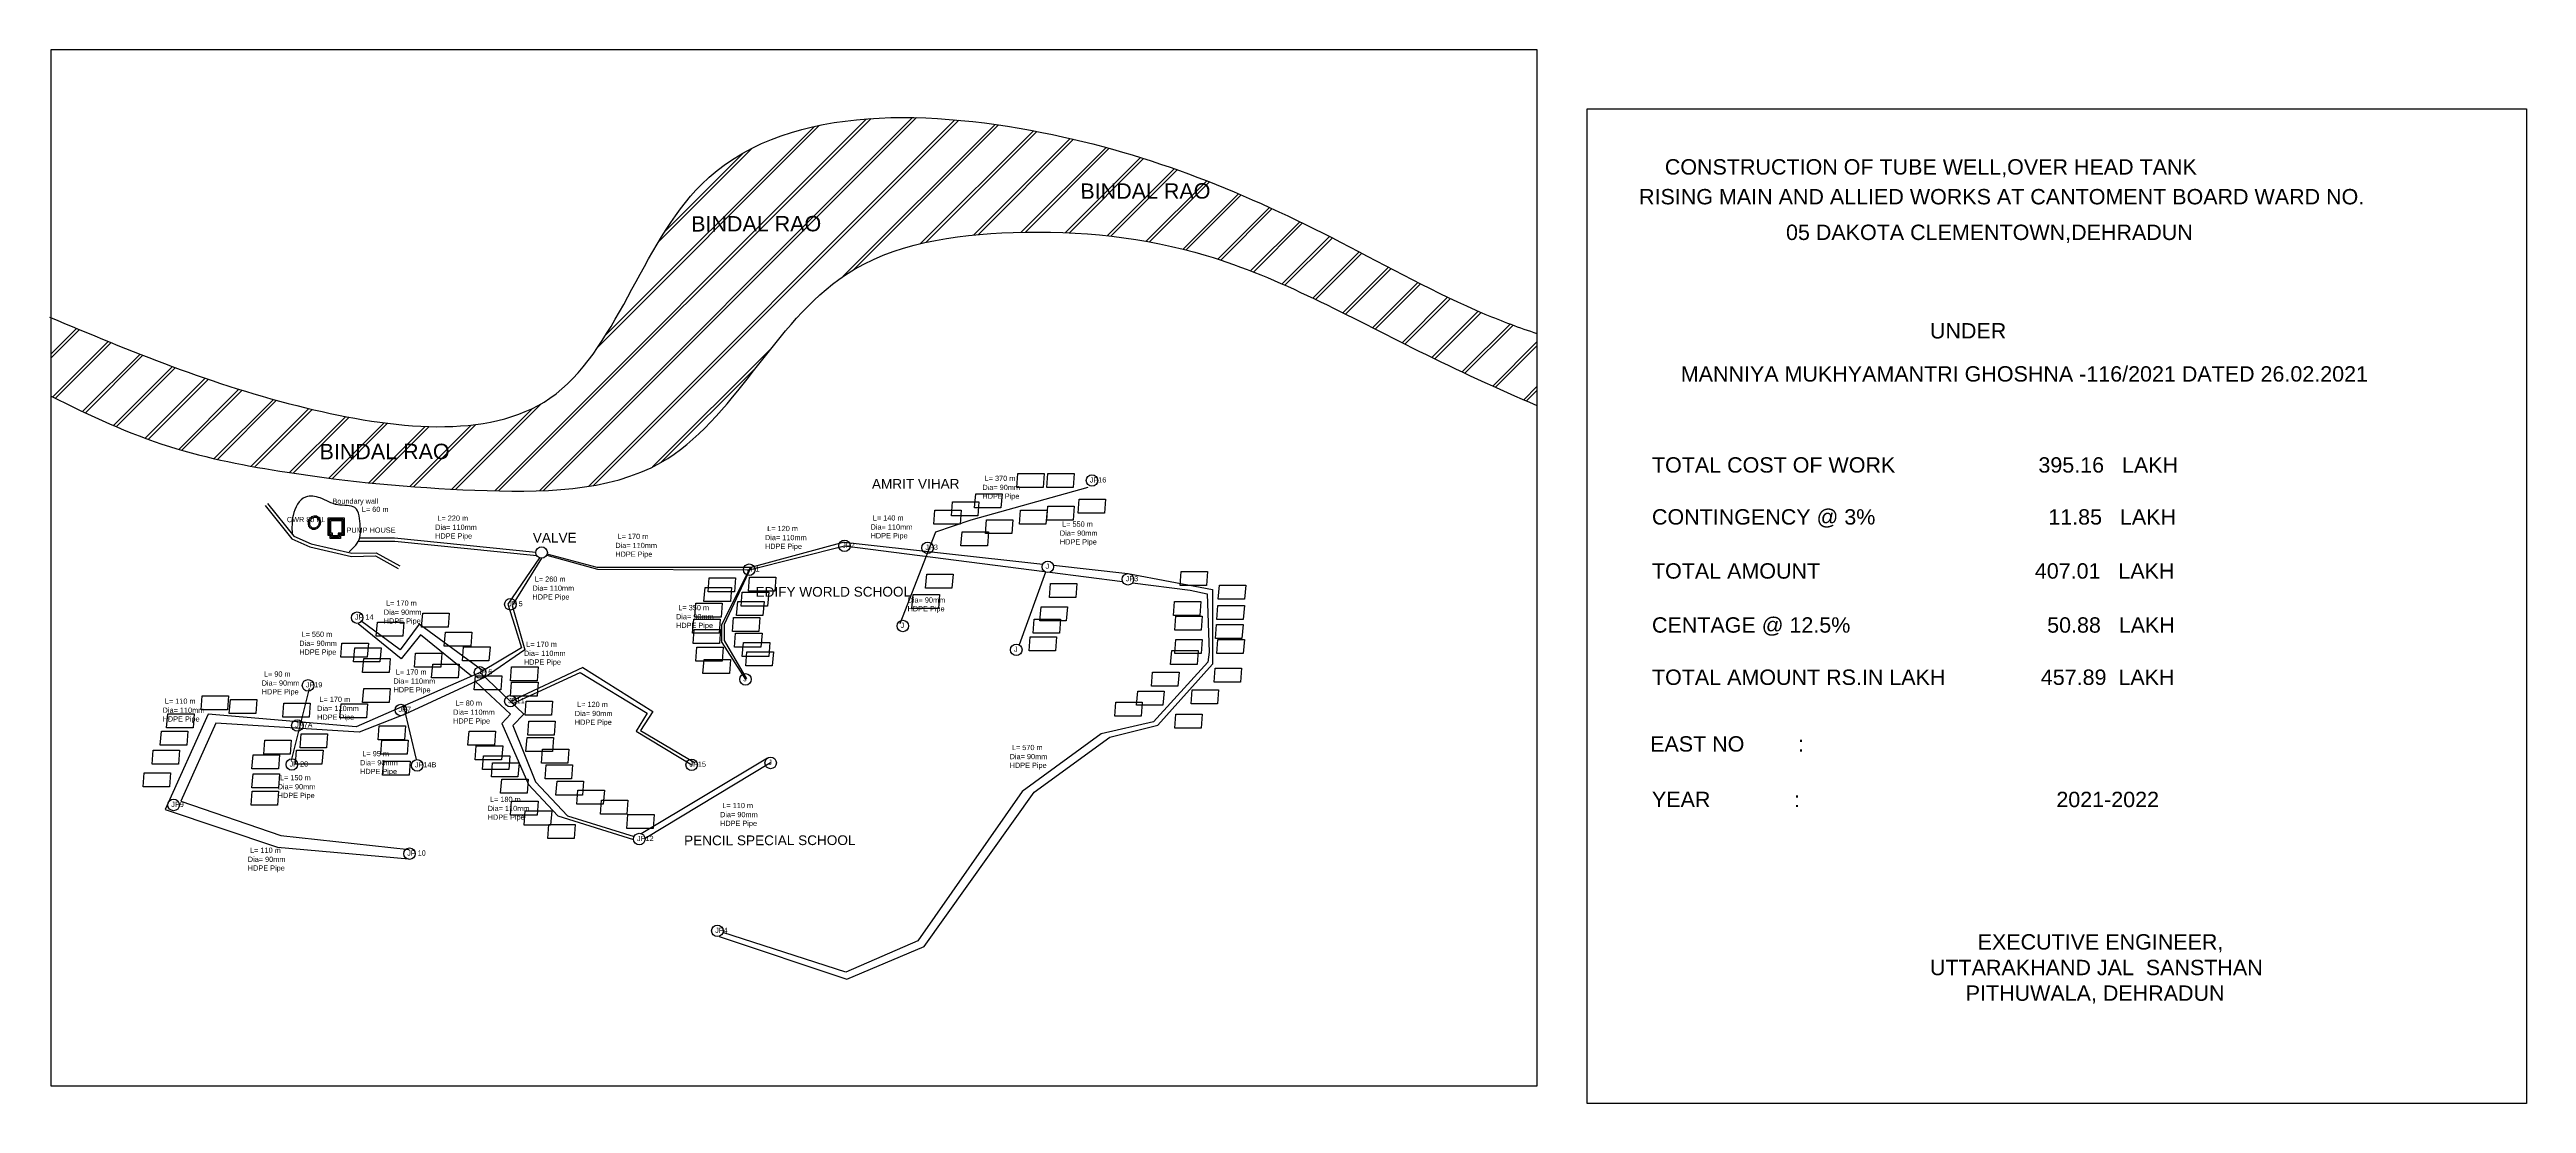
# Model space of a CAD drawing. Header units: millimetres. Extents: x 2042 to 8160, y 305 to 2908.
import ezdxf

# ---------------------------------------------------------------- set-up
doc = ezdxf.new("R2010")
doc.units = ezdxf.units.MM
doc.styles.get("Standard").update_dxf_attribs({"font": 'arial.ttf'})

msp = doc.modelspace()

# ---------------------------------------------------------------- hatches: boundary and pattern name
at = {"transparency": 33554681}
h = msp.add_hatch(dxfattribs=at)
h.set_pattern_fill('JIS_LC_8A', color=4, scale=10)
edge = h.paths.add_edge_path()
edge.add_spline(control_points=[(2046.2, 2052.1), (2141.1, 2003.6), (2327.4, 1917.6), (2685.8, 1849.5), (3081.9, 1811.6), (3662.1, 1816.6), (3895, 2394.2), (4444.8, 2476.6), (4939.1, 2424.2), (5345.1, 2195.8), (5617.6, 2070.9), (5715.8, 2028.8)], knot_values=[148.752719, 148.752719, 148.752719, 148.752719, 467.224337, 764.33931, 1230.15391, 1694.900691, 2344.878382, 2771.938853, 3252.374588, 3827.986668, 4147.710563, 4147.710563, 4147.710563, 4147.710563], degree=3, periodic=0)
edge.add_line((5715.8, 2028.8), (5715.8, 2206.3))
edge.add_spline(control_points=[(5715.8, 2206.3), (5672.5, 2220.9), (5505.6, 2283), (5117.1, 2502), (4516.9, 2754), (3584.4, 2776.8), (3383.5, 1910.1), (2621, 2004.6), (2243.9, 2162.4), (2046.2, 2245.5)], knot_values=[4.548394, 4.548394, 4.548394, 4.548394, 142.246588, 540.528586, 1326.288083, 2176.784435, 2824.100848, 3427.453896, 4094.51685, 4094.51685, 4094.51685, 4094.51685], degree=3, periodic=0)
edge.add_line((2046.2, 2245.5), (2046.2, 2052.1))
h.paths.add_polyline_path([(4578.4, 2528.5), (4919.2, 2529.1), (4919.1, 2588.1), (4578.3, 2587.4)], flags=24)
h.paths.add_polyline_path([(3617.1, 2447.7), (3958, 2448.3), (3957.9, 2507.2), (3617, 2506.6)], flags=24)
h.paths.add_polyline_path([(2699.3, 1885.3), (3040.2, 1885.9), (3040, 1944.8), (2699.2, 1944.2)], flags=24)

# ---------------------------------------------------------------- linework, layer by layer
at = {"color": 5}
for p, q in [((4606.5, 1825.8), (4317.2, 1745.5)), ((4230.5, 1716), (4141.8, 1489.6)), ((4317.2, 1745.5), (4230.5, 1716)), ((4502.3, 1617.2), (4436.8, 1437.9)), ((4705.3, 1613.7), (4914.2, 1574.6)), ((4914.2, 1574.6), (4914.2, 1389.6)), ((2908.2, 1425.2), (2810.9, 1497)), ((2955.3, 1489), (2908.2, 1425.2)), ((3112, 1373.5), (2955.3, 1489)), ((3186.1, 1292.6), (3352.9, 1369.1)), ((3352.9, 1369.1), (3518.3, 1268.8)), ((4914.2, 1389.6), (4779.3, 1239.3)), ((2683.6, 1329.7), (2638.5, 1151.8)), ((2916.2, 1286.5), (2947.4, 1154.7)), ((3518.3, 1268.8), (3491.4, 1224.4)), ((3491.4, 1224.4), (3628.1, 1141.5)), ((4661.2, 1209.8), (4779.3, 1239.3)), ((4474.2, 1074.1), (4661.2, 1209.8)), ((3503.1, 971.7), (3815.5, 1158.6)), ((4202.6, 692.6), (4474.2, 1074.1)), ((2328, 1030.8), (2604.9, 938.4)), ((2604.9, 938.4), (2929.7, 908.9)), ((3695.7, 717.7), (4011.6, 611.9)), ((4011.6, 611.9), (4202.6, 692.6))]:
    msp.add_line(p, q, dxfattribs=at)
at = {"color": 8}
for p, q in [((2804.6, 1693.3), (2895.3, 1693.9)), ((2804.6, 1693.3), (2804.6, 1693.3)), ((2895.3, 1693.9), (3245.4, 1658)), ((3270.4, 1658.7), (3395.9, 1624.4)), ((3770.3, 1623.2), (4005.5, 1682.2)), ((4005.5, 1682.2), (4499.6, 1618.7)), ((3257.4, 1651.3), (3184.4, 1534.9)), ((3395.9, 1624.4), (3770.3, 1623.2)), ((3702.7, 1488), (3773, 1628.6)), ((4512.7, 1617), (4692.5, 1593.9)), ((4716.8, 1590.8), (4859.6, 1572.4)), ((3184.4, 1534.9), (3216, 1425.7)), ((4859.6, 1572.4), (4901.4, 1563.7)), ((4901.4, 1563.7), (4906.5, 1419.6)), ((2910.7, 1403), (2804.4, 1489.3)), ((3702.7, 1443.7), (3702.7, 1488)), ((2958.6, 1462), (2910.7, 1403)), ((3084, 1360.2), (2958.6, 1462)), ((3216, 1425.7), (3117.7, 1357.9)), ((3702.7, 1443.7), (3761.1, 1352.4)), ((4906.5, 1419.6), (4903.1, 1395.1)), ((3117.7, 1357.9), (2920.8, 1266.8)), ((3094.2, 1347), (3180.8, 1266.4)), ((3359.2, 1381.5), (3180.7, 1297.7)), ((3359.2, 1381.5), (3532.3, 1273.3)), ((4903.1, 1395.1), (4769.1, 1247.6)), ((2452.6, 1244.6), (2366.1, 1051.3)), ((2807, 1222.3), (2452.6, 1244.6)), ((2920.8, 1266.8), (2807, 1222.3)), ((3180.8, 1266.4), (3159.5, 1243.4)), ((3159.5, 1243.4), (3224.9, 1092.9)), ((3532.3, 1273.3), (3502.1, 1226.1)), ((3502.1, 1226.1), (3636.6, 1146.7)), ((4769.1, 1247.6), (4639.4, 1217.7)), ((4639.4, 1217.7), (4444, 1075.2)), ((3823.1, 1146), (3512.9, 959.5)), ((2366.1, 1051.3), (2613.8, 966.6)), ((3224.9, 1092.9), (3297.3, 1015.1)), ((4444, 1075.2), (4187, 707)), ((3297.3, 1015.1), (3484.5, 957.3)), ((2613.8, 966.6), (2930.7, 932.2)), ((4009, 629.8), (3705.2, 727)), ((4187, 707), (4009, 629.8))]:
    msp.add_line(p, q, dxfattribs=at)
at = {"color": 1}
for p, q in [((2894.3, 1701.4), (2807.7, 1701.4)), ((3252.4, 1652.2), (3174.2, 1537.8)), ((3394.3, 1628.6), (3271, 1661.2)), ((4004.5, 1691.6), (3774.2, 1628.6)), ((4004.5, 1691.6), (4495.3, 1637.2)), ((3774.2, 1628.6), (3394.3, 1628.6)), ((3774.2, 1628.6), (3708.1, 1488)), ((4521.4, 1634.4), (4705.3, 1614)), ((3174.2, 1537.8), (3190.2, 1486.2)), ((3190.2, 1486.2), (3207.4, 1430.5)), ((3708.1, 1488), (3708.1, 1448.6)), ((3207.4, 1430.5), (3105.4, 1369.6)), ((3708.1, 1448.6), (3763.3, 1354.1)), ((3105.4, 1369.6), (2799.8, 1235.4)), ((3105.4, 1369.6), (3213.2, 1266.8)), ((2433.6, 1266.8), (2328, 1030.8)), ((2799.8, 1235.4), (2433.6, 1266.8)), ((3213.2, 1266.8), (3186.2, 1238.5)), ((3186.2, 1238.5), (3242.7, 1099.6)), ((3242.7, 1099.6), (3321.4, 1015.1)), ((3321.4, 1015.1), (3485.9, 964.3))]:
    msp.add_line(p, q, dxfattribs=at)
at = {"color": 240, "true_color": 0xed1f24}
msp.add_line((3243.2, 1665.8), (2894.3, 1701.4), dxfattribs=at)
at = {"color": 8}
for points in [[(5715.8, 348.1), (2046.2, 348.1), (2046.2, 2907.6), (5715.8, 2907.6)], [(4496.3, 1826.4), (4431, 1826.4), (4433.7, 1861), (4498.9, 1861)], [(4570.2, 1826.4), (4505, 1826.4), (4507.7, 1861), (4572.9, 1861)], [(4334.9, 1755.9), (4269.7, 1755.9), (4272.3, 1790.4), (4337.6, 1790.4)], [(4392, 1776), (4326.8, 1776), (4329.5, 1810.6), (4394.7, 1810.6)], [(4570.2, 1745.8), (4505, 1745.8), (4507.7, 1780.3), (4572.9, 1780.3)], [(4647.6, 1762.6), (4582.3, 1762.6), (4585, 1797.1), (4650.2, 1797.1)], [(4291.2, 1735.7), (4225.9, 1735.7), (4228.6, 1770.2), (4293.9, 1770.2)], [(4358.4, 1681.9), (4293.2, 1681.9), (4295.9, 1716.5), (4361.1, 1716.5)], [(4418.9, 1712.2), (4353.7, 1712.2), (4356.4, 1746.7), (4421.6, 1746.7)], [(4503, 1735.7), (4437.8, 1735.7), (4440.4, 1770.2), (4505.7, 1770.2)], [(3734, 1568.7), (3668.7, 1568.7), (3671.4, 1603.3), (3736.7, 1603.3)], [(3833.6, 1570), (3768.4, 1570), (3771.1, 1604.6), (3836.3, 1604.6)], [(4271, 1577.7), (4205.8, 1577.7), (4208.5, 1612.3), (4273.7, 1612.3)], [(4899.7, 1584.4), (4834.5, 1584.4), (4837.2, 1619), (4902.4, 1619)], [(3700.8, 1506.2), (3635.5, 1506.2), (3638.2, 1540.7), (3703.4, 1540.7)], [(3723.7, 1544.5), (3658.5, 1544.5), (3661.2, 1579), (3726.4, 1579)], [(3804.2, 1510), (3739, 1510), (3741.7, 1544.6), (3806.9, 1544.6)], [(3815.7, 1533), (3750.5, 1533), (3753.2, 1567.5), (3818.4, 1567.5)], [(4237.4, 1527.3), (4172.2, 1527.3), (4174.8, 1561.9), (4240.1, 1561.9)], [(4553.4, 1497.1), (4488.2, 1497.1), (4490.9, 1531.6), (4556.1, 1531.6)], [(4576.9, 1554.2), (4511.7, 1554.2), (4514.4, 1588.8), (4579.6, 1588.8)], [(4882.9, 1510.5), (4817.7, 1510.5), (4820.4, 1545.1), (4885.6, 1545.1)], [(4990.5, 1500.4), (4925.3, 1500.4), (4927.9, 1535), (4993.2, 1535)], [(4993.8, 1550.8), (4928.6, 1550.8), (4931.3, 1585.4), (4996.5, 1585.4)], [(2914.3, 1458.8), (2849.1, 1458.8), (2851.8, 1493.4), (2917, 1493.4)], [(3026.4, 1481.2), (2961.2, 1481.2), (2963.9, 1515.8), (3029.1, 1515.8)], [(3082.4, 1434.2), (3017.2, 1434.2), (3019.9, 1468.7), (3085.1, 1468.7)], [(3695.6, 1466.6), (3630.4, 1466.6), (3633.1, 1501.2), (3698.3, 1501.2)], [(3696.9, 1441.1), (3631.7, 1441.1), (3634.4, 1475.6), (3699.6, 1475.6)], [(3794, 1470.4), (3728.8, 1470.4), (3731.5, 1505), (3796.7, 1505)], [(4536.6, 1466.8), (4471.4, 1466.8), (4474.1, 1501.4), (4539.3, 1501.4)], [(4886.3, 1473.5), (4821, 1473.5), (4823.7, 1508.1), (4888.9, 1508.1)], [(4987.1, 1453.4), (4921.9, 1453.4), (4924.6, 1487.9), (4989.8, 1487.9)], [(2826.9, 1407.3), (2761.7, 1407.3), (2764.4, 1441.8), (2829.6, 1441.8)], [(2858.3, 1396.1), (2793.1, 1396.1), (2795.8, 1430.6), (2861, 1430.6)], [(3008.5, 1382.6), (2943.2, 1382.6), (2945.9, 1417.2), (3011.2, 1417.2)], [(3127.3, 1398.3), (3062, 1398.3), (3064.7, 1432.9), (3130, 1432.9)], [(3703.3, 1397.6), (3638.1, 1397.6), (3640.8, 1432.2), (3706, 1432.2)], [(3799.1, 1432.1), (3733.9, 1432.1), (3736.6, 1466.7), (3801.8, 1466.7)], [(3818.3, 1409.1), (3753, 1409.1), (3755.7, 1443.7), (3821, 1443.7)], [(3827.2, 1386.2), (3762, 1386.2), (3764.7, 1420.7), (3829.9, 1420.7)], [(4526.5, 1423.1), (4461.3, 1423.1), (4464, 1457.7), (4529.2, 1457.7)], [(4876.2, 1389.5), (4810.9, 1389.5), (4813.6, 1424.1), (4878.9, 1424.1)], [(4886.3, 1416.4), (4821, 1416.4), (4823.7, 1451), (4888.9, 1451)], [(4990.5, 1416.4), (4925.3, 1416.4), (4927.9, 1451), (4993.2, 1451)], [(2880.7, 1369.2), (2815.5, 1369.2), (2818.2, 1403.8), (2883.4, 1403.8)], [(3051.1, 1355.8), (2985.8, 1355.8), (2988.5, 1390.3), (3053.7, 1390.3)], [(3156.4, 1326.6), (3091.2, 1326.6), (3093.9, 1361.2), (3159.1, 1361.2)], [(3246.1, 1349), (3180.8, 1349), (3183.5, 1383.6), (3248.7, 1383.6)], [(3721.2, 1367), (3656, 1367), (3658.7, 1401.6), (3723.9, 1401.6)], [(4829.1, 1335.7), (4763.9, 1335.7), (4766.6, 1370.3), (4831.8, 1370.3)], [(4983.8, 1345.8), (4918.5, 1345.8), (4921.2, 1380.4), (4986.4, 1380.4)], [(2481.8, 1277.3), (2416.5, 1277.3), (2419.2, 1311.9), (2484.5, 1311.9)], [(2551.3, 1268.4), (2486, 1268.4), (2488.7, 1302.9), (2553.9, 1302.9)], [(2683.5, 1259.4), (2618.3, 1259.4), (2621, 1294), (2686.2, 1294)], [(2824.7, 1257.2), (2759.5, 1257.2), (2762.2, 1291.7), (2827.4, 1291.7)], [(2880.7, 1295.3), (2815.5, 1295.3), (2818.2, 1329.8), (2883.4, 1329.8)], [(3281.9, 1263.9), (3216.7, 1263.9), (3219.4, 1298.5), (3284.6, 1298.5)], [(4738.3, 1261.8), (4673.1, 1261.8), (4675.8, 1296.4), (4741, 1296.4)], [(4792.1, 1288.7), (4726.9, 1288.7), (4729.6, 1323.2), (4794.8, 1323.2)], [(4926.6, 1292), (4861.4, 1292), (4864.1, 1326.6), (4929.3, 1326.6)], [(2380.9, 1190), (2315.7, 1190), (2318.4, 1224.5), (2383.6, 1224.5)], [(2396.6, 1232.5), (2331.4, 1232.5), (2334.1, 1267.1), (2399.3, 1267.1)], [(2918.8, 1203.4), (2853.6, 1203.4), (2856.3, 1238), (2921.5, 1238)], [(3140.7, 1190), (3075.5, 1190), (3078.2, 1224.5), (3143.4, 1224.5)], [(3288.6, 1214.6), (3223.4, 1214.6), (3226.1, 1249.2), (3291.3, 1249.2)], [(4886.3, 1231.6), (4821, 1231.6), (4823.7, 1266.1), (4888.9, 1266.1)], [(2360.7, 1142.9), (2295.5, 1142.9), (2298.2, 1177.5), (2363.4, 1177.5)], [(2607.3, 1131.7), (2542.1, 1131.7), (2544.7, 1166.3), (2610, 1166.3)], [(2636.4, 1167.6), (2571.2, 1167.6), (2573.9, 1202.1), (2639.1, 1202.1)], [(2714.9, 1142.9), (2649.6, 1142.9), (2652.3, 1177.5), (2717.6, 1177.5)], [(2726.1, 1183.2), (2660.8, 1183.2), (2663.5, 1217.8), (2728.8, 1217.8)], [(2925.5, 1167.6), (2860.3, 1167.6), (2863, 1202.1), (2928.2, 1202.1)], [(3158.6, 1154.1), (3093.4, 1154.1), (3096.1, 1188.7), (3161.3, 1188.7)], [(3176.6, 1129.5), (3111.3, 1129.5), (3114, 1164), (3179.3, 1164)], [(3284.2, 1174.3), (3218.9, 1174.3), (3221.6, 1208.8), (3286.8, 1208.8)], [(3322.3, 1145.2), (3257, 1145.2), (3259.7, 1179.7), (3324.9, 1179.7)], [(2338.3, 1086.9), (2273.1, 1086.9), (2275.8, 1121.5), (2341, 1121.5)], [(2607.3, 1084.7), (2542.1, 1084.7), (2544.7, 1119.2), (2610, 1119.2)], [(2930, 1116), (2864.8, 1116), (2867.5, 1150.6), (2932.7, 1150.6)], [(3199, 1111.5), (3133.8, 1111.5), (3136.4, 1146.1), (3201.7, 1146.1)], [(3221.4, 1071.2), (3156.2, 1071.2), (3158.9, 1105.8), (3224.1, 1105.8)], [(3331.2, 1107.1), (3266, 1107.1), (3268.7, 1141.6), (3333.9, 1141.6)], [(3358.1, 1066.7), (3292.9, 1066.7), (3295.6, 1101.3), (3360.8, 1101.3)], [(2605, 1042.1), (2539.8, 1042.1), (2542.5, 1076.6), (2607.7, 1076.6)], [(3246.1, 1017.4), (3180.8, 1017.4), (3183.5, 1052), (3248.7, 1052)], [(3409.7, 1044.3), (3344.4, 1044.3), (3347.1, 1078.9), (3412.4, 1078.9)], [(3467.9, 1019.7), (3402.7, 1019.7), (3405.4, 1054.2), (3470.6, 1054.2)], [(3279.7, 992.8), (3214.4, 992.8), (3217.1, 1027.4), (3282.4, 1027.4)], [(3337.9, 959.2), (3272.7, 959.2), (3275.4, 993.7), (3340.6, 993.7)], [(3532.9, 983.8), (3467.7, 983.8), (3470.4, 1018.4), (3535.6, 1018.4)]]:
    msp.add_lwpolyline(points, close=True, dxfattribs=at)
msp.add_lwpolyline([(5839.5, 2761), (8159.6, 2761), (8159.6, 305.2), (5839.5, 305.2)], close=True)
at = {"color": 251, "true_color": 0x636466}
for points in [[(2574.5, 1781.9), (2640.4, 1699.8), (2685.3, 1679.7), (2787.9, 1655.9), (2847, 1657.1), (2903.5, 1626)], [(2580.7, 1786.9), (2645.4, 1706.4), (2687.9, 1687.4), (2788.7, 1664), (2849, 1665.1), (2907.4, 1633)]]:
    msp.add_lwpolyline(points, dxfattribs=at)
at = {"color": 5}
for points in [[(2760.9, 1707.3), (2760.9, 1700.4), (2735, 1700.4), (2735, 1707.3), (2730.3, 1707.3), (2730.3, 1751.2), (2769.9, 1751.2), (2769.9, 1707.3)], [(2757.8, 1710.4), (2757.8, 1703.5), (2738.1, 1703.5), (2738.1, 1710.4), (2733.4, 1710.4), (2733.4, 1748.1), (2766.8, 1748.1), (2766.8, 1710.4)], [(2754.7, 1713.5), (2754.7, 1706.6), (2741.2, 1706.6), (2741.2, 1713.5), (2736.5, 1713.5), (2736.5, 1745.1), (2763.7, 1745.1), (2763.7, 1713.5)]]:
    msp.add_lwpolyline(points, close=True, dxfattribs=at)
at = {"color": 240, "true_color": 0xed1f24}
msp.add_lwpolyline([(3246.1, 1311), (3180.8, 1311), (3183.5, 1345.5), (3248.7, 1345.5)], close=True, dxfattribs=at)
at = {"color": 3}
for centre in [(4616.8, 1843.5), (3257.4, 1665.5), (4005.5, 1682.2), (4210.8, 1677.3), (3770.3, 1623.2), (4507.8, 1630.4), (4705.6, 1599.5), (3180.3, 1537.8), (2802, 1504.8), (4149.6, 1484.2), (4429.8, 1425.5), (2680.6, 1337.6), (3105.4, 1369.6), (3761.1, 1352.4), (2909.6, 1276.8), (3180.4, 1298.5), (2654.3, 1238.5), (2640.5, 1142.1), (2950.1, 1140), (3628.1, 1141.5), (3823.1, 1146), (2348.6, 1042.3), (2931, 922), (3498.7, 958.1), (3691.6, 731.4)]:
    msp.add_circle(centre, 14.2, dxfattribs=at)
at = {"color": 5}
msp.add_ellipse((2696.4, 1739.4), major_axis=(4.9, 16.8), ratio=0.849316, dxfattribs=at)
at = {"color": 8}
for points, knots in [([(2042.1, 2247.2), (2241.2, 2163.5), (2619.2, 2004.8), (3383.5, 1910.1), (3584.4, 2776.8), (4516.9, 2754), (5117.1, 2502), (5505.6, 2283), (5672.5, 2220.9), (5715.8, 2206.3)], [0, 0, 0, 0, 671.611349, 1274.964396, 1922.28081, 2772.777162, 3558.536659, 3956.818657, 4094.51685, 4094.51685, 4094.51685, 4094.51685]), ([(2046.2, 2052.1), (2141.1, 2003.6), (2327.4, 1917.6), (2685.8, 1849.5), (3081.9, 1811.6), (3662.1, 1816.6), (3895, 2394.2), (4444.8, 2476.6), (4939.1, 2424.2), (5345.1, 2195.8), (5617.6, 2070.9), (5715.8, 2028.8)], [148.752719, 148.752719, 148.752719, 148.752719, 467.224337, 764.33931, 1230.15391, 1694.900691, 2344.878382, 2771.938853, 3252.374588, 3827.986668, 4147.710563, 4147.710563, 4147.710563, 4147.710563])]:
    msp.add_open_spline(points, degree=3, knots=knots, dxfattribs=at)
at = {"color": 114, "true_color": 0x139b48}
msp.add_spline([(2782.3, 1667.3), (2808.5, 1702.5), (2809.7, 1729.2), (2796.3, 1776.6), (2753.8, 1783.3), (2710.6, 1800.3), (2674.7, 1802.7), (2643.7, 1757.1), (2641.3, 1712.2)], degree=3, dxfattribs=at)
at = {"color": 5}
msp.add_open_spline([(2700.3, 1752.8), (2699.5, 1753), (2698.6, 1753.2), (2696.5, 1753.1), (2695.3, 1752.9), (2693, 1752), (2691.8, 1751.4), (2689.7, 1749.6), (2688.7, 1748.5), (2687, 1746.1), (2686.3, 1744.7), (2685.3, 1741.8), (2685, 1740.3), (2684.9, 1737.3), (2685, 1735.8), (2685.6, 1733), (2686.1, 1731.8), (2687.5, 1729.5), (2688.3, 1728.6), (2690.1, 1727.1), (2691.1, 1726.5), (2693.2, 1725.8), (2694.4, 1725.7), (2696.7, 1725.8), (2697.9, 1726), (2700.2, 1727), (2701.4, 1727.7), (2703.5, 1729.5), (2704.5, 1730.7), (2706.1, 1733.2), (2706.7, 1734.6), (2707.6, 1737.5), (2707.9, 1739), (2708, 1742), (2707.8, 1743.5), (2707.1, 1746.2), (2706.5, 1747.5), (2705.1, 1749.6), (2704.3, 1750.5), (2702.4, 1751.9), (2701.4, 1752.5), (2700.3, 1752.8)], degree=3, knots=[0, 0, 0, 0, 0.25194, 0.25194, 0.569488, 0.569488, 0.887036, 0.887036, 1.204584, 1.204584, 1.522132, 1.522132, 1.83968, 1.83968, 2.157228, 2.157228, 2.474776, 2.474776, 2.792323, 2.792323, 3.109871, 3.109871, 3.427419, 3.427419, 3.744967, 3.744967, 4.062515, 4.062515, 4.380063, 4.380063, 4.697611, 4.697611, 5.015159, 5.015159, 5.332707, 5.332707, 5.650255, 5.650255, 5.967803, 5.967803, 6.283185, 6.283185, 6.283185, 6.283185], dxfattribs=at)

# ---------------------------------------------------------------- texts
at = {"color": 1}
for s, height, p in [('BINDAL RAO', 37.96, (4588.2, 2539)), ('BINDAL RAO', 37.96, (3626.9, 2458.2)), ('BINDAL RAO', 37.96, (2709.1, 1895.8)), ('AMRIT VIHAR', 24.021, (4073.3, 1823)), ('Boundary wall', 12.883, (2740.9, 1785.9)), ('CWR 80 KL', 12.88, (2628.4, 1740.6)), ('PUMP HOUSE', 12.88, (2775.6, 1714.3)), ('VALVE', 24.02, (3235.8, 1690.1)), ('EDIFY WORLD SCHOOL', 24.021, (3785.9, 1556.3)), ('J', 12.9, (3755.4, 1347.4)), ('JP11', 12.88, (3174.8, 1293.5)), ('J', 12.9, (3817.5, 1141)), ('PENCIL SPECIAL SCHOOL', 24.021, (3609.4, 942.6))]:
    msp.add_text(s, height=height, rotation=0.10757, dxfattribs=at).set_placement(p)
at = {"color": 240, "true_color": 0xed1f24}
for s, height, p in [('JP16', 12.88, (4611.2, 1838.5)), ('JP2', 12.88, (3999.9, 1677.2)), ('JP3', 12.88, (4205.2, 1672.3)), ('JP1', 12.88, (3764.7, 1618.2)), ('J', 12.9, (4502.1, 1625.4)), ('JP3', 12.88, (4700, 1594.5)), ('JP 5', 12.88, (3174.7, 1532.8)), ('JP 14', 12.88, (2796.4, 1499.8)), ('J', 12.9, (4144, 1479.3)), ('J', 12.9, (4424.2, 1420.6)), ('JP 6', 12.88, (3099.8, 1364.6)), ('JP19', 12.88, (2675, 1332.6)), ('JP7', 12.88, (2904, 1271.8)), ('JP7A', 12.88, (2648.7, 1233.5)), ('JP 20', 12.88, (2634.9, 1137.1)), ('JP14B', 12.88, (2944.5, 1135)), ('JP15', 12.88, (3622.5, 1136.5)), ('JP9', 12.88, (2342.9, 1037.3)), ('JP 10', 12.88, (2925.4, 917.1)), ('JP12', 12.88, (3493.1, 953.1)), ('JP4', 12.88, (3686, 726.4))]:
    msp.add_text(s, height=height, rotation=0.10757, dxfattribs=at).set_placement(p)
at = {"attachment_point": 1}
for s, insert, char_height in [('CONSTRUCTION OF TUBE WELL,OVER HEAD TANK', (6031.6, 2636.9), 37.958), ('RISING MAIN AND ALLIED WORKS AT CANTOMENT BOARD WARD NO.', (5967.9, 2563.3), 37.958), ('05 DAKOTA CLEMENTOWN,DEHRADUN', (6330.9, 2475.3), 37.958), ('UNDER', (6686.3, 2232.1), 37.96), ('MANNIYA MUKHYAMANTRI GHOSHNA -116/2021 DATED 26.02.2021', (6071, 2125.7), 37.958), ('TOTAL COST OF WORK                        395.16   LAKH', (5999.8, 1900.9), 37.958), ('CONTINGENCY @ 3%                             11.85   LAKH', (5999.8, 1772.6), 37.958), ('TOTAL AMOUNT                                    407.01   LAKH', (5999.8, 1639.1), 37.958), ('CENTAGE @ 12.5%                                 50.88   LAKH', (5999.8, 1505.7), 37.958), ('\\pt1366.4772;TOTAL AMOUNT RS.IN LAKH                457.89  LAKH', (5999.8, 1376.7), 37.958), ('EAST NO         :', (5995.3, 1212), 37.958), ('YEAR              :                                           2021-2022', (5999.8, 1074.9), 37.958), ('        EXECUTIVE ENGINEER,\\PUTTARAKHAND JAL  SANSTHAN\\P      PITHUWALA, DEHRADUN', (6686.3, 723.2), 37.958)]:
    msp.add_mtext_dynamic_manual_height_columns(s, width=2686.976, gutter_width=20.7, heights=[0], dxfattribs=dict(at, insert=insert, char_height=char_height))
at = {"color": 4, "linetype": 'Continuous', "char_height": 12.943, "width": 332.307, "attachment_point": 1, "rotation": 359.94407}
for s, insert in [('\\pt310.62471;L= 370 m', (4351.7, 1855.4)), ('\\pt310.62471;L= 60 m', (2813.5, 1778.8)), ('\\pt310.62471;Dia= 90mm\\PHDPE Pipe\\P', (4346.1, 1832.9)), ('\\pt310.62471;Dia= 110mm\\PHDPE Pipe', (2994.5, 1734.6)), ('\\pt310.62471;L= 220 m', (3000.1, 1757)), ('\\pt310.62471;L= 120 m', (3814.7, 1731.5)), ('\\pt310.62471;Dia= 110mm\\PHDPE Pipe', (4070, 1735.2)), ('\\pt310.62471;L= 140 m', (4075.6, 1757.6)), ('\\pt310.62471;Dia= 90mm\\PHDPE Pipe\\P', (4537.4, 1720)), ('\\pt310.62471;L= 550 m\\P', (4543, 1742.4)), ('\\pt310.62471;Dia= 110mm\\PHDPE Pipe', (3439.5, 1689.6)), ('\\pt310.62471;L= 170 m', (3445.1, 1712)), ('\\pt310.62471;Dia= 110mm\\PHDPE Pipe', (3809.1, 1709.1)), ('\\pt310.62471;L= 260 m', (3240.5, 1606.5)), ('\\pt310.62471;L= 170 m', (2873.2, 1547.2)), ('\\pt310.62471;Dia= 110mm\\PHDPE Pipe', (3234.9, 1584.1)), ('\\pt310.62471;L= 350 m', (3595.1, 1536.1)), ('\\pt310.62471;Dia= 90mm\\PHDPE Pipe\\P', (4161.3, 1554.9)), ('\\pt310.62471;L= 550 m\\P', (2664.5, 1470.4)), ('\\pt310.62471;Dia= 90mm\\PHDPE Pipe\\P', (2867.6, 1524.8)), ('\\pt310.62471;Dia= 90mm\\PHDPE Pipe\\P', (3589.5, 1513.7)), ('\\pt310.62471;Dia= 90mm\\PHDPE Pipe\\P', (2658.9, 1448)), ('\\pt310.62471;Dia= 110mm\\PHDPE Pipe', (3213.8, 1423.3)), ('\\pt310.62471;L= 170 m', (3219.4, 1445.7)), ('\\pt310.62471;Dia= 90mm\\PHDPE Pipe\\P', (2566.1, 1349.8)), ('\\pt310.62471;L= 90 m', (2571.7, 1372.2)), ('\\pt310.62471;Dia= 110mm\\PHDPE Pipe', (2891.7, 1354.8)), ('\\pt310.62471;L= 170 m', (2897.3, 1377.2)), ('\\pt310.62471;L= 110 m', (2327, 1305.2)), ('\\pt310.62471;Dia= 110mm\\PHDPE Pipe', (2703.1, 1287.2)), ('\\pt310.62471;L= 170 m', (2708.7, 1309.6)), ('\\pt310.62471;L= 80 m', (3044.4, 1300.3)), ('\\pt310.62471;L= 120 m', (3345.1, 1297.1)), ('\\pt310.62471;Dia= 110mm\\PHDPE Pipe', (2321.4, 1282.8)), ('\\pt310.62471;Dia= 110mm\\PHDPE Pipe', (3038.8, 1277.9)), ('\\pt310.62471;Dia= 90mm\\PHDPE Pipe\\P', (3339.5, 1274.7)), ('\\pt310.62471;L= 95 m', (2814.7, 1175.5)), ('\\pt310.62471;Dia= 90mm\\PHDPE Pipe\\P', (4413.4, 1168.3)), ('\\pt310.62471;L= 570 m', (4419, 1190.7)), ('\\pt310.62471;L= 150 m', (2611.2, 1116.3)), ('\\pt310.62471;Dia= 90mm\\PHDPE Pipe\\P', (2809.1, 1153.1)), ('\\pt310.62471;Dia= 90mm\\PHDPE Pipe\\P', (2605.6, 1093.9)), ('\\pt310.62471;Dia= 110mm\\PHDPE Pipe', (3124.3, 1040.2)), ('\\pt310.62471;L= 180 m', (3129.9, 1062.6)), ('\\pt310.62471;L= 110 m', (3703.8, 1047.4)), ('\\pt310.62471;Dia= 90mm\\PHDPE Pipe\\P', (3698.2, 1025)), ('\\pt310.62471;L= 110 m', (2537.4, 937)), ('\\pt310.62471;Dia= 90mm\\PHDPE Pipe\\P', (2531.8, 914.6))]:
    msp.add_mtext(s, dxfattribs=dict(at, insert=insert))

doc.saveas('drawing.dxf')
